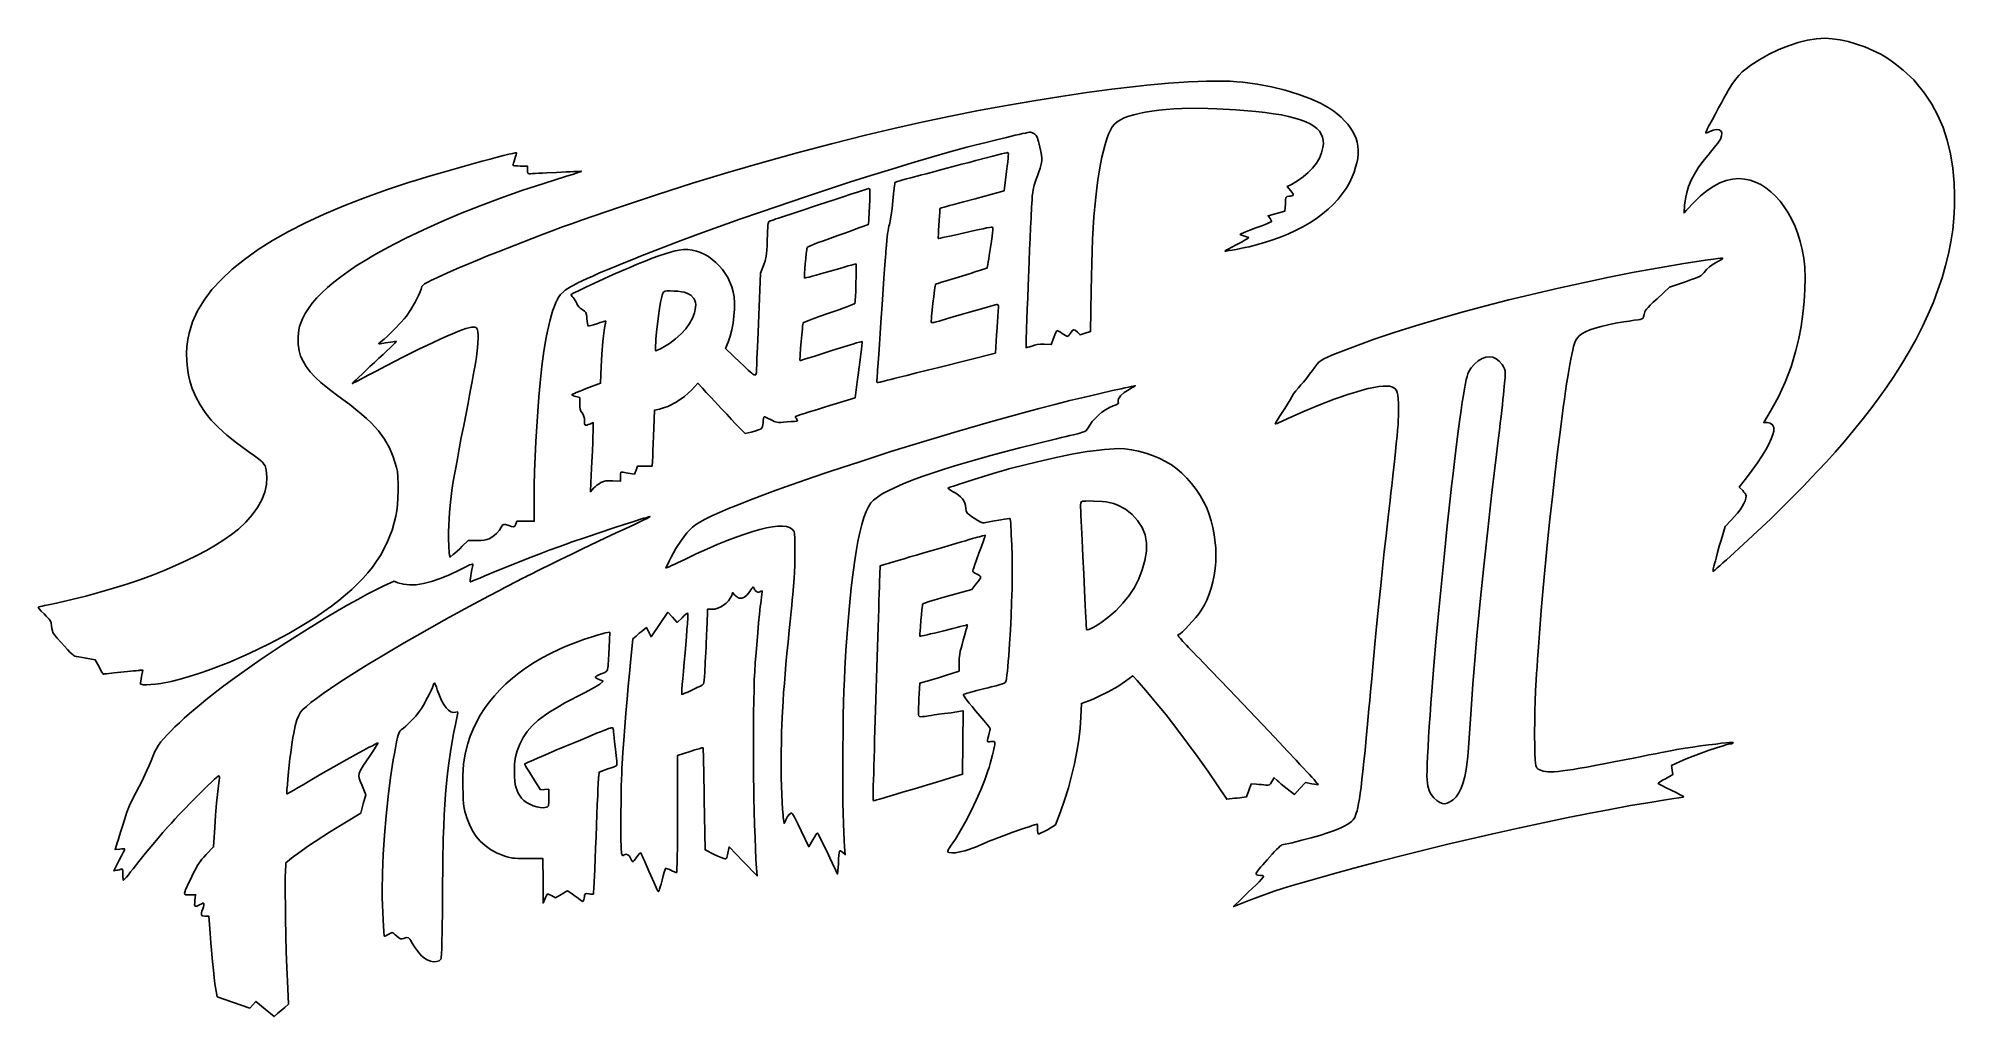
# Model space of a CAD drawing. Header units: millimetres. Extents: x 0 to 198, y 1 to 102.
import ezdxf

# ---------------------------------------------------------------- set-up
doc = ezdxf.new("R2010")
doc.units = ezdxf.units.MM
doc.layers.add('C00_ED1C24', color=7, linetype='Continuous', true_color=0xed1c24)

msp = doc.modelspace()

# ---------------------------------------------------------------- linework, layer by layer
at = {"layer": 'C00_ED1C24'}
for points in [[(173.36, 48.01), (173.42, 48.22), (173.49, 48.48), (173.65, 49.07), (173.83, 49.72), (174.01, 50.34), (174.42, 51.75), (175.07, 52.41), (175.72, 53.13), (175.98, 53.47), (176.2, 53.81), (176.37, 54.12), (176.5, 54.41), (176.57, 54.68), (176.6, 54.92), (176.57, 55.03), (176.5, 55.17), (176.38, 55.32), (176.25, 55.47), (175.89, 55.83), (176.63, 56.79), (177.23, 57.59), (177.77, 58.34), (178.23, 59.04), (178.63, 59.69), (178.96, 60.28), (179.2, 60.8), (179.37, 61.25), (179.46, 61.62), (179.46, 62), (179.34, 62.27), (179.1, 62.44), (178.76, 62.5), (178.42, 62.5), (179.13, 63.68), (179.95, 65.15), (180.65, 66.68), (181.25, 68.27), (181.75, 69.95), (182.04, 71.17), (182.28, 72.43), (182.46, 73.73), (182.6, 75.01), (182.68, 76.26), (182.7, 77.45), (182.66, 78.54), (182.55, 79.5), (182.4, 80.37), (182.19, 81.21), (181.94, 82.01), (181.65, 82.77), (181.31, 83.49), (180.95, 84.17), (180.54, 84.79), (180.11, 85.37), (179.65, 85.89), (179.16, 86.35), (178.65, 86.75), (178.12, 87.08), (177.57, 87.35), (177.01, 87.54), (176.43, 87.66), (175.85, 87.7), (175.2, 87.65), (174.55, 87.51), (173.9, 87.27), (173.25, 86.93), (172.58, 86.48), (171.9, 85.92), (171.19, 85.24), (170.45, 84.45), (170.19, 84.15), (170.24, 84.97), (170.32, 85.62), (170.46, 86.26), (170.66, 86.9), (170.92, 87.53), (171.25, 88.16), (171.65, 88.8), (172.12, 89.46), (172.67, 90.14), (172.93, 90.45), (173.2, 90.78), (173.46, 91.11), (173.68, 91.37), (173.94, 91.77), (174.07, 92.11), (174.1, 92.39), (174.01, 92.61), (173.83, 92.74), (173.55, 92.77), (173.2, 92.71), (172.77, 92.53), (172.65, 92.48), (172.55, 92.44), (172.47, 92.43), (172.43, 92.43), (172.44, 92.49), (172.49, 92.62), (172.57, 92.8), (172.68, 93.01), (172.75, 93.15), (172.86, 93.34), (173.12, 93.82), (173.43, 94.39), (173.75, 95), (174.04, 95.53), (174.29, 96.01), (174.53, 96.43), (174.75, 96.81), (175.14, 97.44), (175.49, 97.95), (175.83, 98.36), (176.2, 98.72), (176.61, 99.06), (177.1, 99.42), (178.02, 100.02), (178.98, 100.56), (179.98, 101.03), (180.98, 101.44), (181.98, 101.76), (182.95, 102), (183.88, 102.15), (184.75, 102.2), (185.5, 102.16), (186.3, 102.04), (187.14, 101.86), (188, 101.61), (188.86, 101.31), (189.7, 100.95), (190.5, 100.56), (191.24, 100.12), (191.6, 99.87), (191.99, 99.58), (192.81, 98.91), (193.58, 98.22), (193.91, 97.9), (194.17, 97.61), (195.03, 96.53), (195.77, 95.4), (196.41, 94.22), (196.94, 92.97), (197.37, 91.66), (197.71, 90.27), (197.95, 88.79), (198.1, 87.23), (198.14, 86.03), (198.13, 84.83), (198.06, 83.62), (197.94, 82.4), (197.75, 81.18), (197.5, 79.94), (197.2, 78.71), (196.84, 77.46), (196.42, 76.21), (195.94, 74.95), (195.41, 73.68), (194.81, 72.41), (194.16, 71.13), (193.45, 69.84), (192.68, 68.55), (191.85, 67.25), (191.13, 66.19), (190.34, 65.08), (189.49, 63.93), (188.59, 62.78), (186.74, 60.52), (185.81, 59.45), (184.91, 58.45), (184.08, 57.57), (183.3, 56.74), (182.56, 55.97), (181.85, 55.23), (180.47, 53.85), (179.11, 52.52), (178.25, 51.71), (177.31, 50.83), (176.34, 49.94), (175.41, 49.08), (174.98, 48.69), (174.57, 48.32), (174.21, 47.99), (173.89, 47.7), (173.62, 47.47), (173.41, 47.28), (173.26, 47.17), (173.19, 47.12), (173.18, 47.18), (173.21, 47.37), (173.27, 47.65)], [(42.63, 48.97), (42.61, 49.08), (42.6, 49.26), (42.59, 49.5), (42.58, 49.78), (42.56, 50.45), (42.56, 51.2), (42.64, 53.19), (42.74, 54.26), (42.81, 54.85), (42.9, 55.49), (43.01, 56.19), (43.14, 56.96), (43.29, 57.81), (43.46, 58.75), (43.65, 59.79), (43.87, 60.94), (44.12, 62.21), (44.39, 63.61), (44.57, 64.5), (44.73, 65.32), (44.87, 66.06), (45, 66.74), (45.11, 67.35), (45.21, 67.9), (45.29, 68.39), (45.37, 68.84), (45.43, 69.24), (45.48, 69.6), (45.55, 70.22), (45.59, 70.74), (45.6, 71.21), (45.6, 71.57), (45.58, 71.86), (45.54, 72.07), (45.48, 72.22), (45.4, 72.31), (45.28, 72.36), (45.12, 72.36), (44.92, 72.34), (44.66, 72.29), (44.34, 72.2), (43.95, 72.07), (43.5, 71.9), (42.97, 71.68), (42.37, 71.42), (41.7, 71.12), (40.95, 70.78), (40.31, 70.47), (39.55, 70.1), (38.71, 69.69), (37.84, 69.25), (36.98, 68.81), (36.16, 68.4), (35.44, 68.02), (35.13, 67.85), (34.85, 67.7), (34.33, 67.42), (33.88, 67.18), (33.49, 66.97), (33.17, 66.8), (32.92, 66.67), (32.74, 66.59), (32.64, 66.54), (32.6, 66.53), (32.65, 66.58), (32.78, 66.72), (32.99, 66.92), (33.27, 67.19), (33.61, 67.51), (34, 67.88), (34.43, 68.28), (34.9, 68.71), (35.36, 69.14), (35.78, 69.54), (36.17, 69.91), (36.51, 70.23), (36.78, 70.49), (36.99, 70.7), (37.12, 70.83), (37.16, 70.88), (37.1, 70.88), (36.98, 70.87), (36.79, 70.85), (36.56, 70.82), (36.03, 70.74), (35.5, 70.64), (35.37, 70.62), (35.34, 70.64), (35.42, 70.72), (35.6, 70.87), (35.89, 71.11), (36.23, 71.41), (36.95, 72.12), (37.65, 72.86), (37.95, 73.2), (38.19, 73.5), (38.66, 74.19), (39.1, 74.94), (39.47, 75.68), (39.61, 76), (39.71, 76.28), (39.8, 76.54), (39.95, 76.72), (40.08, 76.82), (40.26, 76.92), (40.49, 77.04), (40.8, 77.2), (41.34, 77.46), (42, 77.77), (42.76, 78.1), (43.61, 78.47), (44.54, 78.87), (45.54, 79.28), (46.59, 79.71), (47.68, 80.15), (52.17, 81.91), (53.27, 82.32), (54.33, 82.72), (55.35, 83.08), (56.3, 83.42), (60.22, 84.76), (64.03, 86.03), (67.75, 87.22), (71.41, 88.33), (75, 89.38), (78.56, 90.38), (82.1, 91.31), (85.63, 92.2), (88.54, 92.88), (91.46, 93.53), (94.39, 94.15), (97.31, 94.73), (100.2, 95.26), (103.03, 95.75), (105.8, 96.2), (108.48, 96.59), (111.06, 96.94), (113.51, 97.22), (114.69, 97.35), (115.82, 97.45), (116.92, 97.55), (117.98, 97.63), (118.99, 97.69), (119.95, 97.74), (120.86, 97.77), (121.73, 97.78), (122.54, 97.78), (123.29, 97.76), (123.98, 97.72), (124.62, 97.66), (126.1, 97.47), (127.56, 97.19), (128.97, 96.84), (130.3, 96.44), (131.53, 95.99), (132.63, 95.49), (133.12, 95.23), (133.58, 94.96), (133.99, 94.68), (134.35, 94.4), (134.75, 94.05), (135.12, 93.69), (135.44, 93.33), (135.71, 92.97), (135.95, 92.6), (136.15, 92.22), (136.3, 91.84), (136.41, 91.46), (136.49, 91.06), (136.52, 90.65), (136.51, 90.22), (136.47, 89.79), (136.38, 89.33), (136.26, 88.87), (136.1, 88.38), (135.89, 87.87), (135.61, 87.27), (135.27, 86.69), (134.88, 86.12), (134.44, 85.57), (133.95, 85.04), (133.41, 84.54), (132.83, 84.05), (132.2, 83.59), (131.52, 83.15), (130.8, 82.73), (130.04, 82.34), (129.24, 81.97), (128.4, 81.62), (127.51, 81.31), (126.59, 81.02), (125.63, 80.76), (125.26, 80.67), (124.83, 80.57), (123.93, 80.39), (123.52, 80.32), (123.17, 80.26), (122.9, 80.22), (122.75, 80.21), (122.76, 80.22), (122.82, 80.26), (122.93, 80.33), (123.08, 80.41), (123.48, 80.63), (124, 80.9), (124.53, 81.18), (124.75, 81.3), (124.93, 81.4), (125.07, 81.49), (125.16, 81.56), (125.21, 81.61), (125.2, 81.63), (125.11, 81.66), (124.98, 81.7), (124.83, 81.75), (124.67, 81.8), (124.52, 81.85), (124.41, 81.9), (124.34, 81.93), (124.32, 81.95), (124.36, 81.97), (124.46, 82.02), (124.61, 82.08), (124.81, 82.16), (125.33, 82.36), (125.95, 82.6), (126.57, 82.84), (127.09, 83.04), (127.29, 83.12), (127.44, 83.19), (127.54, 83.23), (127.58, 83.25), (127.58, 83.29), (127.55, 83.36), (127.49, 83.46), (127.42, 83.58), (127.21, 83.87), (128.08, 84.11), (128.95, 84.35), (129, 85.1), (129.02, 85.35), (129.03, 85.53), (129.05, 85.67), (129.08, 85.76), (129.18, 85.85), (129.35, 85.88), (129.54, 85.9), (129.68, 85.93), (129.77, 85.96), (129.81, 86.01), (129.81, 86.07), (129.76, 86.17), (129.67, 86.29), (129.55, 86.44), (129.19, 86.89), (129.62, 87.11), (130.26, 87.47), (130.84, 87.88), (131.36, 88.32), (131.82, 88.79), (132.2, 89.29), (132.51, 89.82), (132.74, 90.36), (132.88, 90.91), (132.93, 91.29), (132.92, 91.65), (132.84, 91.99), (132.71, 92.3), (132.52, 92.6), (132.26, 92.87), (131.94, 93.13), (131.55, 93.36), (131.1, 93.58), (130.58, 93.78), (129.99, 93.96), (129.33, 94.13), (128.6, 94.28), (127.79, 94.41), (126.91, 94.54), (125.95, 94.64), (123.9, 94.82), (121.93, 94.93), (120.06, 94.97), (118.3, 94.94), (117.47, 94.9), (116.67, 94.84), (115.92, 94.76), (115.2, 94.67), (114.53, 94.56), (113.91, 94.44), (113.34, 94.3), (112.82, 94.14), (112.36, 93.97), (111.97, 93.79), (111.64, 93.58), (111.36, 93.33), (111.12, 93.04), (110.92, 92.7), (110.73, 92.29), (110.55, 91.8), (110.37, 91.22), (110.2, 90.58), (110.04, 89.91), (109.89, 89.18), (109.75, 88.41), (109.63, 87.58), (109.51, 86.71), (109.41, 85.77), (109.31, 84.78), (109.23, 83.74), (109.16, 82.63), (109.09, 81.46), (109.04, 80.22), (108.99, 78.93), (108.96, 77.56), (108.93, 76.13), (108.87, 71.9), (108.33, 71.73), (107.8, 71.56), (107.52, 71.83), (107.29, 72.03), (107.12, 72.08), (106.97, 71.99), (106.8, 71.75), (106.71, 71.61), (106.62, 71.5), (106.54, 71.43), (106.48, 71.4), (106.41, 71.42), (106.29, 71.49), (106.13, 71.58), (105.95, 71.7), (105.77, 71.82), (105.62, 71.91), (105.49, 71.98), (105.43, 72), (105.37, 71.94), (105.29, 71.79), (105.19, 71.56), (105.08, 71.28), (104.82, 70.55), (104.07, 70.58), (103.69, 70.58), (103.37, 70.55), (103.08, 70.5), (102.8, 70.4), (102.59, 70.32), (102.41, 70.27), (102.28, 70.24), (102.22, 70.25), (102.22, 70.29), (102.22, 70.39), (102.22, 70.56), (102.22, 70.78), (102.23, 71.06), (102.24, 71.39), (102.25, 71.76), (102.26, 72.18), (102.3, 73.13), (102.34, 74.2), (102.38, 75.37), (102.43, 76.6), (102.53, 79.13), (102.58, 80.37), (102.63, 81.55), (102.68, 82.64), (102.73, 83.61), (102.75, 84.05), (102.77, 84.44), (102.79, 84.79), (102.8, 85.08), (102.83, 85.55), (102.86, 85.94), (102.9, 86.26), (102.94, 86.53), (103.06, 87.04), (103.15, 87.32), (103.26, 87.63), (103.38, 87.98), (103.49, 88.29), (103.66, 88.79), (103.77, 89.19), (103.83, 89.53), (103.85, 89.83), (103.82, 90.14), (103.75, 90.5), (103.65, 90.94), (103.57, 91.26), (103.51, 91.53), (103.44, 91.74), (103.38, 91.91), (103.26, 92.15), (103.13, 92.3), (103.01, 92.38), (102.89, 92.44), (102.77, 92.48), (102.67, 92.5), (102.57, 92.49), (102.4, 92.46), (102.16, 92.41), (101.86, 92.35), (101.5, 92.27), (101.1, 92.18), (100.18, 91.96), (99.16, 91.71), (98.1, 91.45), (97.06, 91.19), (96.1, 90.94), (94.34, 90.46), (92.45, 89.92), (90.45, 89.33), (88.36, 88.69), (86.19, 88.02), (83.97, 87.32), (79.43, 85.83), (74.88, 84.28), (72.64, 83.5), (70.45, 82.72), (68.33, 81.95), (66.3, 81.2), (64.36, 80.46), (62.55, 79.75), (61.49, 79.32), (60.51, 78.93), (59.63, 78.57), (58.82, 78.23), (58.09, 77.92), (57.44, 77.64), (56.86, 77.38), (56.34, 77.14), (55.89, 76.92), (55.49, 76.71), (55.15, 76.52), (54.86, 76.34), (54.61, 76.18), (54.41, 76.02), (54.1, 75.72), (53.94, 75.5), (53.79, 75.23), (53.63, 74.9), (53.48, 74.52), (53.33, 74.1), (53.18, 73.62), (53.04, 73.11), (52.9, 72.54), (52.77, 71.94), (52.65, 71.29), (52.41, 69.88), (52.19, 68.31), (52.01, 66.6), (51.87, 65.15), (51.76, 63.64), (51.57, 60.53), (51.44, 57.44), (51.41, 55.97), (51.4, 54.58), (51.4, 52.3), (50.51, 52.3), (49.62, 52.3), (49.5, 52), (49.4, 51.8), (49.27, 51.72), (49.07, 51.74), (48.94, 51.78), (48.77, 51.85), (48.45, 51.96), (48.25, 51.98), (48.11, 51.9), (48, 51.7), (47.8, 51.37), (47.49, 51.02), (47.13, 50.71), (46.76, 50.49), (46.52, 50.4), (46.24, 50.35), (45.9, 50.31), (45.46, 50.3), (44.58, 50.3), (43.96, 49.71), (43.7, 49.46), (43.44, 49.22), (43.2, 49.01), (43.03, 48.86), (42.71, 48.59)], [(10.7, 35.51), (10.72, 35.61), (10.75, 35.79), (10.79, 36.02), (10.84, 36.27), (10.98, 36.9), (10.71, 36.9), (10.62, 36.89), (10.47, 36.88), (10.27, 36.86), (10.01, 36.84), (9.4, 36.78), (8.7, 36.7), (8.02, 36.62), (7.44, 36.56), (7.22, 36.54), (7.05, 36.52), (6.93, 36.51), (6.88, 36.5), (6.83, 36.56), (6.72, 36.72), (6.59, 36.95), (6.44, 37.24), (6.06, 37.98), (5.11, 38.15), (4.72, 38.22), (4.37, 38.28), (4.09, 38.34), (3.93, 38.37), (3.83, 38.43), (3.66, 38.57), (3.44, 38.78), (3.17, 39.06), (2.86, 39.4), (2.51, 39.8), (2.13, 40.23), (1.74, 40.7), (1.68, 40.81), (1.62, 40.99), (1.58, 41.21), (1.54, 41.45), (1.49, 41.8), (1.38, 42.06), (1.29, 42.18), (1.17, 42.33), (0.99, 42.5), (0.76, 42.72), (0.45, 43.02), (0.25, 43.24), (0.17, 43.37), (0.2, 43.43), (0.26, 43.45), (0.39, 43.48), (0.57, 43.52), (0.8, 43.58), (1.38, 43.71), (2.05, 43.85), (5.07, 44.57), (6.52, 44.96), (7.94, 45.38), (9.32, 45.81), (10.66, 46.26), (11.95, 46.73), (13.18, 47.22), (14.36, 47.71), (15.49, 48.23), (16.55, 48.75), (17.55, 49.28), (18.48, 49.82), (19.34, 50.37), (20.13, 50.93), (20.84, 51.49), (21.61, 52.2), (22.28, 52.95), (22.82, 53.72), (23.26, 54.5), (23.56, 55.29), (23.74, 56.08), (23.79, 56.86), (23.71, 57.61), (23.59, 58.03), (23.48, 58.21), (23.33, 58.4), (23.1, 58.6), (22.78, 58.85), (22.36, 59.16), (22.1, 59.35), (21.8, 59.55), (20.65, 60.39), (19.65, 61.19), (18.79, 61.97), (18.04, 62.74), (17.41, 63.52), (16.88, 64.32), (16.43, 65.15), (16.06, 66.03), (15.85, 66.68), (15.69, 67.38), (15.57, 68.11), (15.51, 68.86), (15.49, 69.62), (15.52, 70.36), (15.61, 71.07), (15.74, 71.73), (16.11, 72.9), (16.63, 74.03), (17.3, 75.14), (18.11, 76.23), (19.08, 77.29), (20.2, 78.33), (21.47, 79.36), (22.9, 80.37), (24.38, 81.3), (26.02, 82.23), (27.79, 83.13), (29.7, 84.02), (31.73, 84.89), (33.88, 85.73), (36.14, 86.54), (38.5, 87.32), (39.14, 87.52), (39.88, 87.75), (40.69, 87.99), (41.55, 88.24), (45.18, 89.26), (46.04, 89.5), (46.85, 89.72), (47.59, 89.91), (48.23, 90.08), (48.77, 90.22), (49.18, 90.31), (49.45, 90.37), (49.53, 90.38), (49.56, 90.38), (49.56, 90.31), (49.53, 90.17), (49.47, 89.98), (49.4, 89.75), (49.32, 89.52), (49.26, 89.31), (49.22, 89.16), (49.2, 89.08), (49.26, 89.05), (49.42, 89.02), (49.66, 89.01), (49.95, 89), (50.7, 89), (50.7, 88.6), (50.71, 88.39), (50.74, 88.27), (50.81, 88.22), (50.93, 88.2), (51.02, 88.21), (51.21, 88.22), (51.49, 88.23), (51.83, 88.25), (52.24, 88.27), (52.69, 88.29), (53.7, 88.34), (54.69, 88.39), (55.13, 88.41), (55.51, 88.43), (55.82, 88.44), (56.06, 88.45), (56.22, 88.46), (56.28, 88.45), (56.25, 88.44), (56.16, 88.41), (56.02, 88.36), (55.83, 88.3), (55.34, 88.14), (54.73, 87.95), (52.38, 87.21), (50.11, 86.46), (47.93, 85.69), (45.83, 84.9), (43.8, 84.09), (41.84, 83.26), (39.96, 82.42), (38.15, 81.55), (37, 80.97), (35.91, 80.39), (34.89, 79.82), (33.92, 79.25), (33.02, 78.68), (32.19, 78.12), (31.41, 77.56), (30.7, 77), (30.05, 76.45), (29.46, 75.91), (28.93, 75.37), (28.47, 74.83), (28.07, 74.29), (27.73, 73.76), (27.45, 73.23), (27.24, 72.71), (27.15, 72.41), (27.08, 72.08), (27.01, 71.34), (27.01, 70.58), (27.11, 69.9), (27.27, 69.37), (27.52, 68.83), (27.85, 68.3), (28.27, 67.75), (28.78, 67.2), (29.37, 66.63), (30.07, 66.05), (30.85, 65.45), (31.63, 64.88), (32.34, 64.35), (32.97, 63.85), (33.55, 63.37), (34.07, 62.92), (34.54, 62.48), (34.95, 62.05), (35.32, 61.63), (35.95, 60.79), (36.44, 59.9), (36.84, 58.95), (37.18, 57.87), (37.26, 57.43), (37.32, 56.85), (37.35, 56.18), (37.36, 55.45), (37.29, 54), (37.22, 53.37), (37.12, 52.84), (36.71, 51.39), (36.18, 50.05), (35.51, 48.77), (35.12, 48.16), (34.69, 47.56), (34.22, 46.98), (33.71, 46.4), (33.16, 45.82), (32.56, 45.25), (31.91, 44.68), (31.21, 44.11), (30.47, 43.54), (29.67, 42.97), (28.83, 42.39), (27.94, 41.83), (26.04, 40.71), (24.03, 39.63), (21.94, 38.63), (19.84, 37.72), (17.76, 36.92), (16.75, 36.56), (15.77, 36.25), (14.81, 35.98), (13.9, 35.74), (12.83, 35.54), (12.29, 35.47), (11.79, 35.43), (11.35, 35.4), (11.01, 35.41), (10.78, 35.45), (10.72, 35.47)], [(86.8, 66.76), (86.8, 66.81), (86.81, 66.92), (86.82, 67.09), (86.83, 67.32), (86.85, 67.59), (86.87, 67.91), (86.92, 68.67), (86.99, 69.58), (87.06, 70.59), (87.13, 71.69), (87.21, 72.84), (87.37, 75.18), (87.45, 76.31), (87.53, 77.39), (87.6, 78.36), (87.66, 79.22), (87.69, 79.59), (87.71, 79.92), (87.73, 80.21), (87.75, 80.45), (87.83, 81.32), (87.91, 82.03), (87.95, 82.32), (88, 82.58), (88.05, 82.79), (88.09, 82.97), (88.14, 83.14), (88.19, 83.35), (88.28, 83.92), (88.37, 84.62), (88.46, 85.42), (88.53, 86.13), (88.59, 86.73), (88.62, 86.97), (88.65, 87.15), (88.67, 87.27), (88.69, 87.32), (88.75, 87.35), (88.91, 87.4), (89.16, 87.47), (89.48, 87.56), (89.87, 87.67), (90.3, 87.79), (91.3, 88.05), (91.88, 88.2), (92.54, 88.38), (93.26, 88.57), (94.03, 88.77), (95.58, 89.18), (96.32, 89.38), (97.01, 89.56), (98.24, 89.88), (98.79, 90.03), (99.28, 90.15), (99.69, 90.26), (100, 90.33), (100.22, 90.38), (100.31, 90.4), (100.35, 90.38), (100.38, 90.33), (100.39, 90.22), (100.38, 90.05), (100.36, 89.79), (100.33, 89.45), (100.27, 88.99), (100.2, 88.43), (99.95, 86.45), (96.95, 85.62), (95.76, 85.3), (95.22, 85.15), (94.74, 85.02), (94.32, 84.91), (93.99, 84.82), (93.75, 84.76), (93.62, 84.73), (93.46, 84.69), (93.36, 84.64), (93.31, 84.55), (93.3, 84.41), (93.29, 84.33), (93.29, 84.21), (93.27, 83.85), (93.24, 83.38), (93.2, 82.85), (93.17, 82.34), (93.15, 81.93), (93.14, 81.64), (93.14, 81.56), (93.14, 81.52), (93.2, 81.53), (93.37, 81.56), (93.62, 81.61), (93.95, 81.68), (94.35, 81.77), (94.81, 81.87), (95.85, 82.1), (96.9, 82.33), (97.37, 82.43), (97.79, 82.52), (98.14, 82.6), (98.42, 82.65), (98.61, 82.69), (98.69, 82.7), (98.78, 82.64), (98.79, 82.54), (98.79, 82.37), (98.76, 82.1), (98.71, 81.73), (98.64, 81.23), (98.54, 80.59), (98.41, 79.77), (98.36, 79.41), (98.3, 79.1), (98.26, 78.84), (98.22, 78.64), (98.2, 78.51), (98.19, 78.46), (98.13, 78.44), (97.97, 78.39), (97.72, 78.31), (97.4, 78.21), (97.01, 78.09), (96.57, 77.95), (95.57, 77.64), (94.55, 77.33), (94.11, 77.19), (93.71, 77.07), (93.38, 76.96), (93.13, 76.88), (92.96, 76.82), (92.88, 76.79), (92.86, 76.74), (92.83, 76.6), (92.79, 76.41), (92.75, 76.16), (92.67, 75.53), (92.58, 74.82), (92.51, 74.11), (92.45, 73.48), (92.43, 73.22), (92.42, 73.02), (92.42, 72.89), (92.44, 72.83), (92.52, 72.82), (92.69, 72.85), (92.94, 72.91), (93.22, 72.99), (94.09, 73.25), (95.04, 73.53), (96.98, 74.09), (97.84, 74.33), (98.21, 74.43), (98.54, 74.52), (98.82, 74.6), (99.03, 74.65), (99.17, 74.69), (99.24, 74.7), (99.31, 74.67), (99.35, 74.57), (99.36, 74.37), (99.33, 74.03), (99.32, 73.85), (99.3, 73.62), (99.28, 73.33), (99.26, 73.01), (99.21, 72.28), (99.17, 71.51), (99.05, 69.67), (93.2, 68.2), (92.02, 67.9), (90.91, 67.62), (89.89, 67.37), (88.99, 67.14), (88.59, 67.04), (88.23, 66.95), (87.91, 66.87), (87.64, 66.81), (87.42, 66.75), (87.25, 66.71), (87.13, 66.68), (87.08, 66.66), (86.94, 66.64), (86.86, 66.64), (86.81, 66.68)], [(57.25, 56.3), (57.29, 56.99), (57.33, 57.81), (57.41, 59.58), (57.45, 60.42), (57.47, 61.15), (57.48, 61.45), (57.49, 61.7), (57.5, 61.89), (57.5, 62.02), (57.5, 62.49), (57.15, 62.34), (56.98, 62.28), (56.85, 62.23), (56.75, 62.22), (56.68, 62.24), (56.64, 62.29), (56.61, 62.38), (56.6, 62.51), (56.6, 62.68), (56.59, 62.92), (56.54, 63.13), (56.47, 63.32), (56.35, 63.5), (56.23, 63.69), (56.15, 63.89), (56.11, 64.13), (56.1, 64.45), (56.1, 65.07), (55.7, 65.19), (55.54, 65.24), (55.42, 65.29), (55.33, 65.34), (55.3, 65.38), (55.33, 65.4), (55.42, 65.45), (55.56, 65.51), (55.74, 65.59), (56.2, 65.78), (56.78, 66), (58.25, 66.56), (58.31, 68.3), (58.34, 68.91), (58.39, 69.55), (58.5, 70.86), (58.57, 71.47), (58.63, 72.01), (58.7, 72.45), (58.77, 72.78), (58.78, 72.86), (58.79, 72.93), (58.79, 72.98), (58.78, 73), (58.69, 72.98), (58.5, 72.91), (58.21, 72.82), (57.87, 72.71), (57.53, 72.6), (57.25, 72.52), (57.05, 72.48), (56.96, 72.48), (56.94, 72.56), (56.92, 72.73), (56.88, 72.96), (56.85, 73.23), (56.83, 73.46), (56.81, 73.63), (56.74, 73.86), (56.6, 74.01), (56.36, 74.17), (56.16, 74.31), (56, 74.46), (55.88, 74.61), (55.8, 74.79), (55.73, 74.95), (55.64, 75.12), (55.53, 75.29), (55.42, 75.42), (55.32, 75.53), (55.25, 75.63), (55.21, 75.7), (55.21, 75.73), (55.28, 75.78), (55.44, 75.86), (55.67, 75.97), (55.96, 76.12), (56.32, 76.28), (56.72, 76.47), (57.62, 76.89), (59.56, 77.78), (60.46, 78.18), (60.85, 78.35), (61.2, 78.5), (62.05, 78.86), (62.86, 79.18), (63.6, 79.47), (64.29, 79.72), (64.92, 79.93), (65.48, 80.1), (65.97, 80.23), (66.39, 80.32), (66.84, 80.37), (67.28, 80.37), (67.73, 80.31), (68.16, 80.21), (68.59, 80.06), (69.01, 79.87), (69.42, 79.64), (69.8, 79.36), (70.17, 79.05), (70.52, 78.7), (70.84, 78.32), (71.13, 77.91), (71.39, 77.47), (71.62, 77.01), (71.81, 76.51), (71.96, 76), (72.05, 75.48), (72.09, 74.87), (72.09, 74.2), (72.04, 73.5), (71.94, 72.78), (71.81, 72.07), (71.64, 71.41), (71.43, 70.82), (71.17, 70.15), (72.71, 68.68), (73.02, 68.39), (73.28, 68.13), (73.51, 67.92), (73.7, 67.74), (73.87, 67.6), (74, 67.5), (74.11, 67.43), (74.19, 67.41), (74.25, 67.42), (74.3, 67.47), (74.36, 67.67), (74.38, 68.02), (74.39, 68.51), (74.39, 68.61), (74.4, 68.75), (74.41, 69.14), (74.43, 69.67), (74.46, 70.31), (74.49, 71.05), (74.52, 71.85), (74.6, 73.6), (74.79, 77.95), (75.1, 78.74), (75.27, 79.22), (75.37, 79.68), (75.4, 79.96), (75.43, 80.32), (75.45, 80.78), (75.47, 81.37), (75.49, 81.89), (75.51, 82.31), (75.53, 82.63), (75.55, 82.88), (75.58, 83.06), (75.61, 83.18), (75.69, 83.29), (75.73, 83.31), (75.82, 83.34), (75.96, 83.39), (76.15, 83.45), (76.37, 83.53), (76.64, 83.62), (77.27, 83.83), (78.01, 84.08), (78.84, 84.35), (80.65, 84.95), (82.48, 85.55), (83.33, 85.83), (84.11, 86.09), (84.79, 86.31), (85.33, 86.49), (85.55, 86.56), (85.72, 86.61), (85.85, 86.65), (85.93, 86.67), (86.03, 86.66), (86.06, 86.59), (86.07, 86.45), (86.08, 86.23), (86.07, 85.91), (86.06, 85.47), (86.04, 84.89), (86.01, 84.17), (85.97, 83.57), (85.96, 83.33), (85.94, 83.15), (85.92, 83.03), (85.91, 82.97), (85.83, 82.94), (85.64, 82.86), (85.34, 82.75), (84.95, 82.6), (84.49, 82.43), (83.96, 82.24), (83.37, 82.04), (82.75, 81.82), (81.94, 81.53), (81.27, 81.29), (80.73, 81.09), (80.31, 80.93), (80, 80.79), (79.78, 80.69), (79.65, 80.61), (79.6, 80.54), (79.58, 80.47), (79.56, 80.34), (79.51, 79.95), (79.45, 79.46), (79.4, 78.91), (79.36, 78.38), (79.33, 77.91), (79.32, 77.72), (79.32, 77.58), (79.32, 77.48), (79.33, 77.43), (79.4, 77.44), (79.56, 77.47), (79.81, 77.53), (80.13, 77.62), (80.52, 77.72), (80.97, 77.85), (81.98, 78.14), (82.99, 78.43), (83.43, 78.56), (83.83, 78.68), (84.15, 78.77), (84.4, 78.84), (84.57, 78.88), (84.63, 78.9), (84.65, 78.85), (84.66, 78.73), (84.66, 78.53), (84.66, 78.27), (84.66, 77.62), (84.64, 76.88), (84.61, 76.13), (84.58, 75.47), (84.56, 75.2), (84.55, 74.99), (84.53, 74.84), (84.51, 74.78), (84.45, 74.75), (84.28, 74.69), (84.03, 74.59), (83.7, 74.47), (83.31, 74.32), (82.86, 74.16), (81.85, 73.8), (80.84, 73.44), (80.39, 73.28), (80, 73.14), (79.67, 73.01), (79.42, 72.92), (79.25, 72.85), (79.19, 72.82), (79.17, 72.76), (79.15, 72.63), (79.12, 72.44), (79.1, 72.18), (79.04, 71.57), (78.97, 70.86), (78.92, 70.15), (78.87, 69.54), (78.86, 69.29), (78.85, 69.09), (78.85, 68.96), (78.86, 68.91), (78.93, 68.92), (79.12, 68.98), (79.42, 69.07), (79.81, 69.18), (80.28, 69.33), (80.82, 69.5), (81.42, 69.69), (82.05, 69.9), (82.69, 70.1), (83.29, 70.29), (83.83, 70.46), (84.3, 70.6), (84.7, 70.72), (85, 70.8), (85.19, 70.85), (85.27, 70.87), (85.28, 70.83), (85.28, 70.75), (85.26, 70.47), (85.21, 70.06), (85.15, 69.58), (85.12, 69.3), (85.07, 68.97), (84.97, 68.23), (84.87, 67.44), (84.77, 66.7), (84.55, 65.06), (81.5, 64.12), (80.89, 63.93), (80.31, 63.75), (79.79, 63.59), (79.33, 63.44), (78.95, 63.32), (78.66, 63.23), (78.48, 63.16), (78.4, 63.13), (78.4, 63.1), (78.41, 63.05), (78.44, 62.98), (78.48, 62.9), (78.53, 62.82), (78.56, 62.75), (78.59, 62.7), (78.6, 62.67), (78.58, 62.66), (78.51, 62.65), (78.28, 62.62), (77.93, 62.59), (77.51, 62.56), (77.15, 62.54), (76.87, 62.52), (76.65, 62.52), (76.48, 62.54), (76.18, 62.62), (76.01, 62.7), (75.81, 62.8), (75.57, 62.91), (75.37, 63.01), (75.22, 63.08), (75.16, 63.1), (75.13, 63.05), (75.1, 62.92), (75.07, 62.73), (75.04, 62.49), (75.01, 62.27), (74.98, 62.09), (74.92, 61.96), (74.83, 61.86), (74.69, 61.78), (74.48, 61.7), (74.19, 61.62), (73.81, 61.52), (73.18, 61.37), (72.51, 62.06), (72.37, 62.2), (72.21, 62.38), (71.79, 62.82), (71.3, 63.35), (70.76, 63.92), (69.67, 65.09), (69.18, 65.61), (68.77, 66.05), (68.31, 66.55), (67.68, 65.89), (66.91, 65.19), (66.07, 64.61), (65.21, 64.17), (64.77, 64.01), (64.34, 63.89), (63.82, 63.77), (63.76, 61.91), (63.73, 61.11), (63.7, 60.3), (63.67, 59.57), (63.65, 59.27), (63.64, 59.03), (63.58, 58), (62.83, 58), (62.08, 58), (61.92, 57.59), (61.76, 57.18), (61.31, 57.25), (61.11, 57.27), (60.9, 57.31), (60.72, 57.34), (60.58, 57.36), (60.42, 57.38), (60.34, 57.34), (60.3, 57.2), (60.3, 56.92), (60.3, 56.43), (59.52, 56.48), (59.1, 56.49), (58.8, 56.48), (58.55, 56.41), (58.29, 56.3), (58.1, 56.18), (57.88, 56.03), (57.69, 55.87), (57.52, 55.71), (57.2, 55.35)], [(124.4, 13.22), (124.76, 13.56), (125.17, 13.96), (125.59, 14.37), (125.97, 14.73), (126.29, 15.05), (126.54, 15.32), (126.7, 15.51), (126.74, 15.58), (126.74, 15.61), (126.7, 15.65), (126.63, 15.68), (126.53, 15.7), (126.42, 15.71), (126.19, 15.72), (126.05, 15.75), (125.98, 15.82), (126, 15.94), (126.11, 16.14), (126.33, 16.42), (126.48, 16.6), (126.66, 16.81), (126.87, 17.05), (127.11, 17.32), (127.64, 17.91), (127.88, 18.17), (128.1, 18.39), (128.29, 18.57), (128.44, 18.71), (128.56, 18.81), (128.63, 18.85), (129.69, 19.08), (130.71, 19.33), (131.66, 19.59), (132.55, 19.84), (133.35, 20.1), (134.06, 20.35), (134.66, 20.6), (135.15, 20.83), (135.38, 20.96), (135.56, 21.07), (135.84, 21.26), (136.02, 21.46), (136.17, 21.7), (136.33, 22.12), (136.41, 22.39), (136.49, 22.73), (136.57, 23.13), (136.65, 23.61), (136.73, 24.17), (136.82, 24.83), (136.91, 25.6), (137.01, 26.48), (137.12, 27.48), (137.23, 28.62), (137.36, 29.9), (137.49, 31.34), (137.56, 32.11), (137.64, 32.93), (137.72, 33.79), (137.8, 34.7), (137.92, 36), (138.03, 37.24), (138.14, 38.44), (138.25, 39.59), (138.36, 40.7), (138.46, 41.76), (138.66, 43.78), (138.85, 45.67), (139.03, 47.46), (139.22, 49.16), (139.4, 50.8), (139.52, 51.79), (139.62, 52.73), (139.72, 53.61), (139.82, 54.45), (139.91, 55.23), (139.99, 55.96), (140.07, 56.65), (140.14, 57.29), (140.21, 57.89), (140.27, 58.46), (140.37, 59.46), (140.46, 60.34), (140.54, 61.08), (140.59, 61.72), (140.64, 62.27), (140.67, 62.74), (140.68, 63.15), (140.69, 63.85), (140.68, 64.48), (140.65, 64.94), (140.61, 65.31), (140.55, 65.6), (140.47, 65.82), (140.35, 65.99), (140.2, 66.1), (140.01, 66.18), (139.76, 66.24), (139.46, 66.27), (139.09, 66.26), (138.64, 66.21), (138.13, 66.12), (137.56, 66), (136.94, 65.84), (136.27, 65.65), (135.57, 65.44), (134.05, 64.92), (132.45, 64.31), (130.81, 63.62), (129.18, 62.87), (128.68, 62.64), (128.29, 62.47), (128.14, 62.41), (128.03, 62.38), (127.96, 62.37), (127.95, 62.38), (127.97, 62.43), (128.02, 62.52), (128.18, 62.77), (128.4, 63.12), (128.66, 63.52), (128.94, 63.95), (129.22, 64.41), (129.48, 64.83), (129.67, 65.16), (129.85, 65.46), (130.08, 65.78), (130.34, 66.1), (130.59, 66.38), (130.86, 66.67), (131.18, 67.06), (131.51, 67.48), (131.8, 67.89), (132.05, 68.23), (132.26, 68.51), (132.47, 68.73), (132.7, 68.92), (132.98, 69.09), (133.34, 69.26), (133.81, 69.46), (134.42, 69.71), (136.23, 70.4), (138.18, 71.1), (140.25, 71.8), (142.45, 72.49), (144.74, 73.18), (147.12, 73.86), (149.58, 74.52), (152.09, 75.17), (157.23, 76.4), (162.45, 77.51), (165.04, 78.02), (167.62, 78.49), (170.15, 78.92), (172.63, 79.3), (172.95, 79.34), (173.22, 79.38), (173.66, 79.44), (173.96, 79.47), (174.13, 79.48), (174.18, 79.45), (174.13, 79.39), (173.98, 79.3), (173.75, 79.17), (173.21, 78.86), (172.8, 78.58), (172.49, 78.3), (172.25, 77.99), (172.06, 77.78), (171.94, 77.68), (171.78, 77.59), (171.55, 77.49), (171.25, 77.37), (170.85, 77.23), (170.35, 77.05), (168.7, 76.48), (167.41, 75.29), (167.01, 74.92), (166.7, 74.63), (166.47, 74.39), (166.31, 74.21), (166.2, 74.06), (166.13, 73.93), (166.06, 73.65), (166.01, 73.41), (165.95, 73.27), (165.84, 73.2), (165.67, 73.16), (165.58, 73.14), (165.44, 73.12), (165.04, 73.06), (164.53, 72.98), (163.96, 72.9), (163.12, 72.75), (162.34, 72.6), (161.64, 72.43), (161.01, 72.26), (160.47, 72.07), (160.01, 71.87), (159.64, 71.67), (159.36, 71.46), (159.2, 71.29), (159.07, 71.1), (158.95, 70.88), (158.86, 70.65), (158.78, 70.35), (158.69, 69.98), (158.59, 69.54), (158.5, 69.05), (158.39, 68.49), (158.29, 67.88), (158.18, 67.21), (158.06, 66.49), (157.95, 65.73), (157.83, 64.91), (157.71, 64.05), (157.59, 63.16), (157.34, 61.25), (157.08, 59.21), (156.83, 57.06), (156.58, 54.82), (156.33, 52.52), (156.09, 50.17), (155.65, 45.42), (155.44, 43.07), (155.26, 40.75), (155.18, 39.76), (155.11, 38.86), (155.05, 38.03), (155, 37.27), (154.95, 36.58), (154.91, 35.93), (154.85, 34.77), (154.8, 33.71), (154.77, 32.69), (154.76, 31.64), (154.75, 30.5), (154.75, 29.9), (154.76, 29.36), (154.76, 28.89), (154.76, 28.48), (154.77, 28.13), (154.79, 27.82), (154.81, 27.57), (154.83, 27.36), (154.89, 27.04), (154.99, 26.83), (155.12, 26.69), (155.28, 26.6), (155.65, 26.48), (156.13, 26.42), (156.43, 26.41), (156.78, 26.42), (157.18, 26.45), (157.64, 26.5), (158.16, 26.57), (158.74, 26.66), (159.41, 26.77), (160.15, 26.9), (160.98, 27.05), (161.91, 27.23), (162.93, 27.43), (164.05, 27.65), (164.97, 27.83), (165.81, 28), (166.56, 28.15), (167.25, 28.28), (167.87, 28.4), (168.44, 28.51), (168.96, 28.61), (169.44, 28.7), (170.3, 28.84), (171.1, 28.97), (171.87, 29.08), (172.7, 29.19), (173.11, 29.24), (173.47, 29.28), (174.07, 29.36), (174.53, 29.41), (174.85, 29.44), (175.07, 29.45), (175.2, 29.45), (175.25, 29.43), (175.25, 29.4), (175.21, 29.36), (175.16, 29.33), (175.11, 29.31), (175.05, 29.3), (174.93, 29.29), (174.74, 29.25), (174.51, 29.19), (174.23, 29.11), (173.55, 28.9), (172.77, 28.63), (171.13, 28.04), (170.39, 27.74), (169.77, 27.47), (168.89, 27.06), (168.95, 26.59), (169.02, 26.12), (168.26, 25.7), (167.96, 25.54), (167.72, 25.39), (167.56, 25.28), (167.5, 25.22), (167.53, 25.19), (167.61, 25.14), (167.74, 25.07), (167.9, 24.98), (168.33, 24.76), (168.85, 24.51), (169.37, 24.26), (169.79, 24.04), (169.95, 23.96), (170.07, 23.89), (170.14, 23.85), (170.16, 23.83), (170.12, 23.82), (170.02, 23.79), (169.86, 23.76), (169.65, 23.73), (169.13, 23.64), (168.49, 23.54), (166.64, 23.25), (164.65, 22.92), (162.54, 22.53), (160.33, 22.11), (158.03, 21.65), (155.65, 21.15), (153.22, 20.63), (150.75, 20.08), (145.77, 18.92), (140.84, 17.71), (138.43, 17.09), (136.08, 16.47), (133.82, 15.85), (131.65, 15.23), (130.57, 14.92), (129.59, 14.62), (128.7, 14.34), (127.84, 14.06), (126.14, 13.45), (125.21, 13.1), (124.2, 12.71), (123.65, 12.49)], [(64.69, 70.26), (65.38, 70.68), (66.01, 71.15), (66.57, 71.65), (67.05, 72.17), (67.45, 72.72), (67.76, 73.28), (67.97, 73.83), (68.07, 74.38), (68.09, 74.69), (68.07, 74.91), (68, 75.1), (67.88, 75.3), (67.57, 75.65), (67.38, 75.78), (67.16, 75.88), (66.9, 75.96), (66.6, 76.02), (66.25, 76.06), (65.83, 76.08), (65.44, 76.1), (65.15, 76.1), (64.94, 76.07), (64.79, 75.99), (64.69, 75.86), (64.61, 75.65), (64.54, 75.35), (64.46, 74.95), (64.35, 74.29), (64.23, 73.52), (64.04, 71.85), (63.97, 71.1), (63.95, 70.76), (63.93, 70.47), (63.93, 70.24), (63.93, 70.05), (63.94, 69.94), (63.96, 69.9), (64.04, 69.93), (64.21, 70.01), (64.43, 70.12)], [(146, 23.3), (146.33, 23.52), (146.63, 23.84), (146.91, 24.24), (147.15, 24.72), (147.36, 25.29), (147.54, 25.94), (147.69, 26.66), (147.79, 27.45), (147.82, 27.7), (147.84, 28.03), (147.88, 28.43), (147.91, 28.88), (147.98, 29.87), (148.05, 30.9), (148.15, 32.37), (148.26, 33.9), (148.37, 35.47), (148.5, 37.09), (148.64, 38.76), (148.79, 40.47), (149.13, 43.99), (149.49, 47.65), (149.9, 51.42), (150.34, 55.28), (150.81, 59.2), (150.92, 60.08), (151.02, 60.91), (151.11, 61.69), (151.2, 62.43), (151.28, 63.12), (151.35, 63.75), (151.42, 64.34), (151.48, 64.88), (151.53, 65.37), (151.57, 65.82), (151.61, 66.21), (151.64, 66.56), (151.67, 66.86), (151.69, 67.11), (151.7, 67.31), (151.7, 67.46), (151.69, 67.79), (151.65, 68.04), (151.55, 68.25), (151.4, 68.49), (151.1, 68.84), (150.78, 69.08), (150.43, 69.24), (150.07, 69.29), (149.7, 69.24), (149.32, 69.1), (148.93, 68.86), (148.53, 68.52), (148.18, 68.14), (147.95, 67.76), (147.86, 67.53), (147.77, 67.26), (147.69, 66.94), (147.61, 66.54), (147.51, 65.99), (147.4, 65.34), (147.28, 64.59), (147.15, 63.76), (147.03, 62.85), (146.89, 61.85), (146.75, 60.79), (146.61, 59.66), (146.47, 58.47), (146.32, 57.22), (146.17, 55.93), (146.02, 54.6), (145.72, 51.83), (145.43, 48.96), (144.86, 43.1), (144.59, 40.21), (144.35, 37.41), (144.14, 34.74), (144.04, 33.47), (143.95, 32.25), (143.87, 31.08), (143.8, 29.98), (143.74, 28.95), (143.69, 27.98), (143.66, 27.19), (143.64, 26.54), (143.63, 26.01), (143.64, 25.58), (143.67, 25.23), (143.72, 24.93), (143.89, 24.38), (144.07, 24.07), (144.34, 23.73), (144.66, 23.43), (144.95, 23.24), (145.22, 23.14), (145.46, 23.11), (145.7, 23.17)], [(82.38, 16.6), (82.29, 16.78), (82.19, 17), (81.93, 17.53), (81.65, 18.13), (81.37, 18.73), (81.11, 19.26), (80.89, 19.7), (80.8, 19.86), (80.73, 19.99), (80.68, 20.07), (80.66, 20.1), (80.61, 20.04), (80.5, 19.89), (80.35, 19.66), (80.18, 19.38), (79.76, 18.67), (78.97, 20.3), (78.66, 20.95), (78.39, 21.5), (78.28, 21.72), (78.19, 21.89), (78.12, 22.01), (78.08, 22.07), (78.02, 22.12), (77.94, 22.13), (77.77, 22.03), (77.58, 21.8), (77.39, 21.46), (77.22, 21.07), (77.16, 21.51), (77.13, 21.7), (77.11, 21.94), (77.06, 22.54), (77.02, 23.26), (76.98, 24.07), (76.92, 25.8), (76.91, 26.65), (76.9, 27.45), (76.95, 30.46), (77.02, 32.03), (77.11, 33.71), (77.17, 34.6), (77.24, 35.53), (77.32, 36.51), (77.41, 37.54), (77.51, 38.63), (77.62, 39.79), (77.74, 41.01), (77.87, 42.3), (77.94, 42.98), (78, 43.6), (78.06, 44.17), (78.11, 44.69), (78.19, 45.6), (78.25, 46.39), (78.29, 47.08), (78.32, 47.71), (78.34, 48.95), (78.34, 49.5), (78.34, 49.95), (78.33, 50.33), (78.32, 50.64), (78.3, 50.88), (78.28, 51.07), (78.25, 51.2), (78.22, 51.28), (78.04, 51.49), (77.79, 51.65), (77.46, 51.75), (77.06, 51.79), (76.58, 51.79), (76.03, 51.73), (75.41, 51.62), (74.72, 51.46), (73.97, 51.24), (73.15, 50.98), (72.27, 50.67), (71.32, 50.3), (70.31, 49.89), (69.25, 49.43), (68.13, 48.92), (66.95, 48.36), (66.19, 48), (65.86, 47.84), (65.57, 47.71), (65.33, 47.6), (65.15, 47.52), (65.04, 47.47), (65, 47.46), (65.01, 47.49), (65.04, 47.56), (65.16, 47.81), (65.33, 48.16), (65.54, 48.58), (66.04, 49.48), (66.6, 50.34), (67.18, 51.09), (67.47, 51.42), (67.74, 51.69), (68.06, 51.93), (68.5, 52.2), (69.07, 52.51), (69.76, 52.85), (70.55, 53.21), (71.46, 53.6), (72.46, 54.01), (73.56, 54.44), (74.74, 54.9), (76.01, 55.37), (77.35, 55.85), (78.75, 56.35), (80.22, 56.86), (81.74, 57.37), (83.31, 57.9), (84.92, 58.42), (88.24, 59.49), (91.65, 60.54), (95.1, 61.57), (98.54, 62.56), (101.91, 63.5), (103.56, 63.94), (105.18, 64.36), (106.75, 64.76), (108.27, 65.13), (109.74, 65.48), (111.15, 65.8), (112.04, 65.99), (112.43, 66.08), (112.78, 66.15), (113.07, 66.21), (113.29, 66.26), (113.43, 66.29), (113.49, 66.3), (113.46, 66.27), (113.33, 66.19), (113.12, 66.07), (112.85, 65.92), (112.34, 65.6), (111.98, 65.27), (111.85, 65.1), (111.77, 64.94), (111.73, 64.78), (111.74, 64.64), (111.75, 64.52), (111.68, 64.43), (111.51, 64.33), (111.2, 64.21), (110.82, 64.04), (110.43, 63.82), (110.05, 63.56), (109.69, 63.27), (109.05, 62.59), (108.79, 62.22), (108.57, 61.85), (108.43, 61.67), (108.28, 61.58), (108.04, 61.49), (107.65, 61.38), (107.4, 61.31), (107.1, 61.24), (106.75, 61.15), (106.34, 61.05), (105.87, 60.94), (105.34, 60.81), (103.4, 60.34), (101.57, 59.88), (99.83, 59.43), (98.19, 58.98), (96.65, 58.55), (95.21, 58.13), (93.87, 57.71), (92.63, 57.31), (91.49, 56.92), (90.45, 56.53), (89.52, 56.16), (88.7, 55.8), (87.97, 55.45), (87.36, 55.12), (86.85, 54.79), (86.44, 54.48), (86.19, 54.2), (85.94, 53.8), (85.7, 53.3), (85.47, 52.69), (85.26, 51.97), (85.05, 51.15), (84.85, 50.21), (84.66, 49.17), (84.48, 48.03), (84.31, 46.77), (84.15, 45.42), (84, 43.95), (83.86, 42.38), (83.73, 40.71), (83.61, 38.93), (83.5, 37.05), (83.45, 35.96), (83.4, 34.79), (83.36, 33.55), (83.33, 32.27), (83.27, 26.97), (83.27, 25.68), (83.27, 24.43), (83.29, 23.23), (83.31, 22.11), (83.34, 21.08), (83.37, 20.15), (83.41, 19.34), (83.46, 18.65), (83.53, 17.86), (83.24, 18.09), (83.13, 18.18), (83.05, 18.24), (82.99, 18.24), (82.95, 18.18), (82.91, 18.03), (82.88, 17.78), (82.85, 17.41), (82.82, 16.9), (82.74, 15.85)], [(94.28, 18.06), (94.14, 18.12), (94.12, 18.22), (94.21, 18.4), (94.3, 18.54), (94.42, 18.71), (94.66, 19.06), (94.92, 19.45), (95.45, 20.33), (96, 21.32), (96.54, 22.38), (97.06, 23.47), (97.54, 24.54), (97.95, 25.57), (98.28, 26.5), (98.4, 26.86), (98.52, 27.28), (98.75, 28.16), (98.85, 28.57), (98.93, 28.93), (98.98, 29.2), (99, 29.37), (98.99, 29.48), (98.93, 29.54), (98.81, 29.55), (98.59, 29.53), (98.45, 29.51), (98.34, 29.5), (98.27, 29.51), (98.24, 29.57), (98.24, 29.67), (98.27, 29.84), (98.33, 30.08), (98.41, 30.4), (98.44, 30.54), (98.47, 30.68), (98.49, 30.79), (98.5, 30.86), (98.48, 30.91), (98.42, 31), (98.32, 31.13), (98.19, 31.3), (97.86, 31.71), (97.45, 32.18), (97, 32.7), (96.63, 33.15), (96.33, 33.51), (96.09, 33.81), (95.92, 34.05), (95.81, 34.22), (95.75, 34.33), (95.75, 34.4), (95.8, 34.42), (95.94, 34.47), (96.14, 34.53), (96.41, 34.61), (96.74, 34.7), (97.11, 34.8), (97.95, 35.01), (98.31, 35.1), (98.62, 35.18), (99.14, 35.31), (99.52, 35.42), (99.79, 35.5), (99.96, 35.58), (100.07, 35.64), (100.14, 35.8), (100.19, 36.06), (100.23, 36.39), (100.28, 36.8), (100.33, 37.28), (100.37, 37.81), (100.42, 38.39), (100.51, 39.67), (100.6, 41.05), (100.67, 42.5), (100.72, 43.93), (100.76, 45.3), (100.78, 46.36), (100.77, 47.52), (100.76, 48.71), (100.73, 49.87), (100.69, 50.91), (100.67, 51.36), (100.65, 51.75), (100.63, 52.08), (100.6, 52.34), (100.58, 52.51), (100.55, 52.58), (100.47, 52.58), (100.27, 52.56), (99.98, 52.52), (99.61, 52.46), (98.76, 52.31), (97.9, 52.14), (97.74, 52.15), (97.53, 52.22), (97.24, 52.38), (96.85, 52.62), (96.59, 52.8), (96.39, 52.94), (96.24, 53.05), (96.14, 53.15), (96.04, 53.36), (96, 53.65), (95.95, 53.93), (95.88, 54.18), (95.78, 54.41), (95.63, 54.61), (95.45, 54.81), (95.22, 55), (94.95, 55.19), (94.61, 55.38), (94.41, 55.5), (94.26, 55.6), (94.17, 55.68), (94.16, 55.73), (94.26, 55.77), (94.45, 55.84), (94.71, 55.93), (95.04, 56.04), (95.42, 56.17), (95.85, 56.31), (96.81, 56.61), (98.83, 57.24), (99.73, 57.5), (100.11, 57.61), (100.44, 57.7), (102.26, 58.17), (103.99, 58.59), (105.62, 58.95), (107.13, 59.25), (108.51, 59.49), (109.15, 59.58), (109.75, 59.66), (110.31, 59.72), (110.83, 59.76), (111.31, 59.79), (111.75, 59.8), (112.42, 59.77), (113.12, 59.68), (113.84, 59.53), (114.57, 59.34), (115.28, 59.09), (115.97, 58.81), (116.63, 58.48), (117.24, 58.12), (117.78, 57.72), (118.32, 57.27), (118.83, 56.75), (119.32, 56.19), (119.78, 55.59), (120.2, 54.97), (120.56, 54.33), (120.87, 53.67), (121.13, 53.01), (121.34, 52.33), (121.52, 51.64), (121.66, 50.94), (121.81, 49.52), (121.81, 48.1), (121.76, 47.4), (121.66, 46.71), (121.52, 46.04), (121.35, 45.39), (121.14, 44.76), (120.89, 44.15), (120.61, 43.58), (120.28, 43.04), (120.06, 42.73), (119.76, 42.36), (119.04, 41.56), (118.68, 41.19), (118.36, 40.88), (118.12, 40.68), (118.04, 40.62), (117.98, 40.6), (117.92, 40.58), (117.92, 40.51), (118, 40.37), (118.16, 40.17), (118.41, 39.88), (118.77, 39.5), (118.99, 39.27), (119.24, 39.01), (119.51, 38.73), (119.83, 38.41), (120.16, 38.07), (120.52, 37.7), (121.33, 36.86), (122.23, 35.93), (123.2, 34.92), (127.34, 30.56), (128.33, 29.5), (129.26, 28.51), (130.11, 27.6), (130.5, 27.18), (130.86, 26.8), (131.19, 26.44), (131.48, 26.12), (131.74, 25.84), (131.96, 25.6), (132.13, 25.4), (132.26, 25.25), (132.35, 25.15), (132.38, 25.1), (132.34, 25.08), (132.2, 25.09), (132, 25.12), (131.74, 25.17), (131.07, 25.32), (130.5, 24.69), (129.93, 24.05), (129.19, 24.64), (128.88, 24.89), (128.58, 25.14), (128.32, 25.36), (128.14, 25.52), (127.84, 25.8), (127.61, 25.4), (127.47, 25.17), (127.36, 25.05), (127.21, 25.02), (126.97, 25.04), (126.76, 25.07), (126.52, 25.09), (126.26, 25.11), (126.02, 25.12), (125.48, 25.15), (125.23, 24.48), (124.98, 23.82), (124.52, 23.76), (124.29, 23.73), (124.02, 23.7), (123.75, 23.67), (123.5, 23.64), (122.94, 23.58), (121.96, 25.06), (121.02, 26.44), (119.99, 27.89), (117.78, 30.85), (116.67, 32.28), (115.6, 33.61), (115.08, 34.23), (114.59, 34.82), (114.12, 35.35), (113.69, 35.84), (113.24, 36.33), (112.5, 35.77), (112.14, 35.52), (111.7, 35.24), (110.69, 34.67), (109.63, 34.14), (109.14, 33.92), (108.69, 33.75), (107.93, 33.48), (107.87, 32.07), (107.79, 30.92), (107.65, 29.73), (107.46, 28.5), (107.21, 27.25), (106.92, 25.99), (106.58, 24.74), (106.2, 23.49), (105.77, 22.28), (105.27, 20.92), (104.41, 20.42), (104.07, 20.23), (103.78, 20.09), (103.57, 19.99), (103.48, 19.97), (103.45, 20.03), (103.42, 20.14), (103.41, 20.31), (103.4, 20.51), (103.4, 20.7), (103.39, 20.85), (103.38, 20.96), (103.37, 21), (103.27, 20.98), (103.09, 20.93), (102.84, 20.85), (102.52, 20.74), (102.15, 20.62), (101.74, 20.48), (100.85, 20.16), (99.94, 19.83), (99.12, 19.52), (98.77, 19.38), (98.47, 19.27), (98.24, 19.17), (98.09, 19.1), (97, 18.61), (95.89, 18.25), (95.38, 18.13), (94.93, 18.05), (94.55, 18.03)], [(110.67, 42.35), (111.49, 43.06), (112.22, 43.83), (112.86, 44.63), (113.41, 45.47), (113.86, 46.35), (114.22, 47.27), (114.48, 48.23), (114.65, 49.22), (114.67, 49.64), (114.66, 50.06), (114.6, 50.48), (114.5, 50.88), (114.19, 51.66), (113.74, 52.37), (113.16, 53), (112.47, 53.54), (111.68, 53.96), (111.25, 54.12), (110.79, 54.25), (110.49, 54.3), (110.09, 54.34), (109.19, 54.39), (108.75, 54.4), (108.37, 54.39), (108.08, 54.36), (107.92, 54.32), (107.89, 54.27), (107.87, 54.17), (107.85, 53.99), (107.85, 53.74), (107.86, 53.39), (107.88, 52.93), (107.9, 52.35), (107.94, 51.64), (107.98, 51.04), (108.01, 50.33), (108.05, 49.53), (108.09, 48.67), (108.18, 46.87), (108.22, 45.99), (108.25, 45.15), (108.29, 44.36), (108.32, 43.63), (108.35, 42.95), (108.38, 42.36), (108.41, 41.86), (108.43, 41.48), (108.45, 41.22), (108.46, 41.12), (108.53, 41.08), (108.69, 41.12), (108.93, 41.22), (109.23, 41.37), (109.57, 41.57), (109.93, 41.81)], [(23.59, 1.9), (22.65, 2.69), (22.34, 2.34), (22.03, 2), (20.34, 2.58), (18.65, 3.17), (18.48, 4.11), (18.45, 4.29), (18.42, 4.54), (18.38, 4.82), (18.34, 5.16), (18.26, 5.93), (18.17, 6.81), (17.99, 8.75), (17.91, 9.71), (17.84, 10.62), (17.78, 11.5), (17.39, 11.5), (17.14, 11.52), (17.06, 11.55), (17.02, 11.61), (17.02, 11.7), (17.04, 11.83), (17.08, 12.01), (17.15, 12.24), (17.22, 12.46), (17.26, 12.63), (17.28, 12.74), (17.27, 12.81), (17.23, 12.83), (17.16, 12.82), (17.05, 12.78), (16.9, 12.7), (16.7, 12.6), (16.55, 12.54), (16.44, 12.51), (16.37, 12.53), (16.33, 12.59), (16.32, 12.71), (16.33, 12.87), (16.35, 13.1), (16.42, 13.7), (15.8, 13.7), (15.56, 13.7), (15.39, 13.71), (15.29, 13.76), (15.27, 13.88), (15.33, 14.09), (15.39, 14.24), (15.47, 14.43), (15.58, 14.65), (15.7, 14.91), (15.85, 15.22), (16.03, 15.58), (16.24, 16.03), (16.43, 16.39), (16.59, 16.69), (16.74, 16.94), (17.07, 17.38), (17.27, 17.6), (17.51, 17.85), (18.28, 18.65), (18.4, 20.64), (18.48, 21.93), (18.59, 23.17), (18.71, 24.37), (18.86, 25.53), (18.88, 25.74), (18.88, 25.88), (18.86, 25.97), (18.81, 26), (18.74, 25.95), (18.58, 25.82), (18.35, 25.62), (18.06, 25.35), (17.72, 25.02), (17.34, 24.64), (16.49, 23.79), (14.7, 21.96), (14.29, 21.52), (13.92, 21.12), (13.59, 20.76), (13.31, 20.45), (13.04, 20.13), (12.72, 19.76), (12.01, 18.9), (11.26, 17.99), (10.57, 17.13), (9.98, 16.39), (9.71, 16.06), (9.48, 15.78), (9.28, 15.54), (9.12, 15.36), (9.02, 15.25), (8.97, 15.21), (8.95, 15.25), (8.92, 15.38), (8.91, 15.57), (8.9, 15.81), (8.9, 15.99), (8.89, 16.13), (8.87, 16.31), (8.82, 16.37), (8.72, 16.35), (8.63, 16.32), (8.52, 16.29), (8.39, 16.26), (8.27, 16.23), (7.98, 16.17), (8.54, 17.28), (8.76, 17.72), (8.94, 18.08), (9.06, 18.33), (9.09, 18.4), (9.1, 18.43), (9.06, 18.44), (8.95, 18.45), (8.8, 18.44), (8.6, 18.42), (8.11, 18.38), (8.35, 19.16), (8.41, 19.35), (8.49, 19.59), (8.66, 20.16), (8.86, 20.81), (9.06, 21.45), (9.32, 22.24), (9.58, 22.92), (9.89, 23.59), (10.27, 24.32), (10.85, 25.42), (11.39, 26.53), (11.63, 27.06), (11.84, 27.55), (12.01, 27.98), (12.14, 28.34), (12.25, 28.59), (12.4, 28.86), (12.6, 29.16), (12.84, 29.49), (13.14, 29.84), (13.47, 30.22), (13.85, 30.62), (14.28, 31.04), (14.74, 31.48), (15.25, 31.94), (15.79, 32.42), (16.37, 32.92), (17.65, 33.97), (19.07, 35.08), (19.99, 35.77), (20.97, 36.48), (22.02, 37.22), (23.1, 37.97), (25.37, 39.48), (27.69, 40.97), (29.98, 42.38), (31.09, 43.04), (32.16, 43.66), (33.19, 44.23), (34.15, 44.75), (35.05, 45.22), (35.87, 45.62), (36.92, 46.11), (37.32, 45.95), (37.88, 45.79), (38.51, 45.72), (39.2, 45.74), (39.96, 45.86), (40.79, 46.07), (41.68, 46.37), (42.64, 46.76), (43.66, 47.24), (44.12, 47.48), (44.48, 47.66), (44.73, 47.78), (44.91, 47.84), (45.01, 47.87), (45.06, 47.85), (45.05, 47.71), (44.97, 47.3), (44.9, 46.95), (44.85, 46.65), (44.81, 46.42), (44.79, 46.24), (44.79, 46.11), (44.8, 46.05), (44.84, 46.03), (44.89, 46.06), (44.99, 46.1), (45.13, 46.16), (45.31, 46.23), (45.77, 46.42), (46.3, 46.65), (47.38, 47.1), (48.51, 47.56), (50.8, 48.47), (51.91, 48.9), (52.96, 49.3), (53.94, 49.67), (54.81, 49.98), (55.23, 50.13), (55.73, 50.3), (56.28, 50.49), (56.89, 50.7), (59.53, 51.58), (60.81, 52), (61.39, 52.18), (61.91, 52.35), (62.37, 52.5), (62.74, 52.61), (63.03, 52.7), (63.2, 52.75), (63.33, 52.78), (63.37, 52.78), (63.32, 52.74), (63.17, 52.65), (63.07, 52.6), (62.9, 52.51), (62.67, 52.4), (62.38, 52.26), (61.68, 51.93), (60.87, 51.56), (59.87, 51.09), (58.76, 50.57), (56.38, 49.44), (55.22, 48.88), (54.12, 48.35), (53.15, 47.87), (52.73, 47.66), (52.35, 47.47), (51.75, 47.17), (51.17, 46.88), (50.65, 46.62), (50.45, 46.52), (50.28, 46.44), (50.03, 46.31), (49.7, 46.14), (49.31, 45.94), (48.86, 45.71), (48.37, 45.45), (47.83, 45.16), (46.67, 44.55), (44.25, 43.24), (43.11, 42.62), (42.58, 42.34), (42.1, 42.07), (39.31, 40.5), (37.98, 39.74), (36.69, 38.98), (35.47, 38.25), (34.3, 37.55), (33.2, 36.87), (32.17, 36.22), (31.23, 35.6), (30.36, 35.02), (29.59, 34.49), (28.91, 34), (28.33, 33.56), (27.86, 33.17), (27.5, 32.84), (27.26, 32.57), (27.07, 32.24), (26.89, 31.77), (26.72, 31.16), (26.56, 30.4), (26.48, 29.96), (26.4, 29.48), (26.32, 28.95), (26.25, 28.38), (26.17, 27.77), (26.1, 27.11), (26.03, 26.41), (25.95, 25.65), (25.9, 25.07), (25.86, 24.58), (25.85, 24.4), (25.84, 24.25), (25.84, 24.16), (25.85, 24.12), (25.88, 24.13), (25.95, 24.16), (26.2, 24.3), (26.57, 24.51), (27.01, 24.78), (27.52, 25.08), (28.08, 25.41), (29.34, 26.15), (32.04, 27.68), (32.67, 28.03), (33.27, 28.36), (33.81, 28.65), (34.28, 28.91), (34.68, 29.11), (34.98, 29.27), (35.18, 29.36), (35.25, 29.38), (35.24, 29.34), (35.2, 29.26), (35.12, 29.13), (35.02, 28.96), (34.74, 28.52), (34.39, 28), (34.15, 27.64), (33.95, 27.34), (33.78, 27.08), (33.63, 26.86), (33.42, 26.5), (33.31, 26.23), (33.28, 25.99), (33.33, 25.75), (33.43, 25.45), (33.59, 25.06), (33.99, 24.03), (33.74, 23.09), (33.48, 22.15), (31.82, 21.15), (30.26, 20.19), (28.76, 19.22), (28.08, 18.76), (27.46, 18.33), (26.93, 17.94), (26.5, 17.61), (25.75, 17.01), (25.69, 15.98), (25.68, 15.69), (25.67, 15.3), (25.67, 14.8), (25.67, 14.21), (25.68, 13.55), (25.69, 12.82), (25.71, 11.22), (25.79, 7.81), (25.85, 6.2), (25.87, 5.46), (25.9, 4.78), (26.01, 2.41), (25.63, 2.07), (25.45, 1.91), (25.26, 1.74), (25.06, 1.57), (24.89, 1.42), (24.53, 1.11)], [(86.4, 23.61), (86.4, 23.79), (86.41, 24.08), (86.42, 24.48), (86.43, 24.98), (86.45, 25.58), (86.47, 26.26), (86.49, 27.03), (86.51, 27.86), (86.54, 28.75), (86.57, 29.7), (86.63, 31.73), (86.69, 33.87), (86.76, 36.07), (86.83, 38.25), (86.89, 40.35), (86.93, 41.36), (86.96, 42.31), (86.99, 43.22), (87.01, 44.07), (87.04, 44.84), (87.06, 45.54), (87.08, 46.16), (87.1, 46.68), (87.12, 47.1), (87.13, 47.41), (87.14, 47.61), (87.14, 47.68), (87.23, 47.71), (87.34, 47.75), (87.49, 47.8), (87.69, 47.86), (87.95, 47.94), (88.27, 48.03), (88.65, 48.15), (89.1, 48.28), (89.62, 48.43), (90.22, 48.61), (90.89, 48.81), (91.66, 49.03), (92.51, 49.28), (93.46, 49.56), (94.5, 49.86), (95.05, 50.02), (95.54, 50.17), (95.97, 50.29), (96.35, 50.4), (96.68, 50.5), (96.97, 50.58), (97.21, 50.65), (97.41, 50.7), (97.71, 50.78), (97.89, 50.83), (97.98, 50.84), (98, 50.83), (97.99, 50.78), (97.95, 50.67), (97.89, 50.5), (97.81, 50.27), (97.6, 49.7), (97.35, 49.01), (97.1, 48.31), (96.89, 47.73), (96.81, 47.5), (96.75, 47.32), (96.71, 47.19), (96.7, 47.14), (96.74, 47.08), (96.83, 47), (96.98, 46.91), (97.16, 46.82), (97.32, 46.74), (97.44, 46.67), (97.51, 46.6), (97.52, 46.52), (97.49, 46.42), (97.4, 46.27), (97.25, 46.07), (97.04, 45.8), (96.62, 45.25), (94.1, 44.55), (93.12, 44.27), (92.69, 44.15), (92.31, 44.03), (91.99, 43.93), (91.75, 43.85), (91.6, 43.79), (91.54, 43.75), (91.53, 43.69), (91.51, 43.56), (91.48, 43.38), (91.46, 43.16), (91.41, 42.63), (91.35, 42.03), (91.3, 41.44), (91.27, 40.93), (91.25, 40.73), (91.25, 40.57), (91.24, 40.46), (91.25, 40.42), (91.31, 40.42), (91.46, 40.45), (91.69, 40.5), (91.99, 40.57), (92.35, 40.65), (92.77, 40.75), (93.71, 40.99), (94.65, 41.23), (95.06, 41.33), (95.42, 41.42), (95.72, 41.49), (95.95, 41.54), (96.09, 41.58), (96.15, 41.58), (96.14, 41.54), (96.12, 41.45), (96.09, 41.3), (96.03, 41.1), (95.9, 40.6), (95.73, 40), (95.6, 39.55), (95.5, 39.17), (95.42, 38.86), (95.36, 38.58), (95.3, 38.11), (95.29, 37.63), (95.3, 36.81), (93.88, 36.36), (93.27, 36.17), (92.69, 35.99), (92.19, 35.84), (91.99, 35.78), (91.84, 35.73), (91.23, 35.56), (91.16, 34.45), (91.14, 33.98), (91.12, 33.49), (91.11, 33.05), (91.1, 32.73), (91.1, 32.49), (91.11, 32.32), (91.15, 32.2), (91.22, 32.13), (91.34, 32.1), (91.53, 32.11), (91.8, 32.14), (92.15, 32.2), (92.42, 32.24), (92.71, 32.28), (92.98, 32.32), (93.2, 32.35), (93.8, 32.42), (94.46, 32.51), (95.05, 32.6), (95.27, 32.64), (95.43, 32.66), (95.7, 32.72), (95.68, 29.44), (95.65, 26.16), (93.95, 25.64), (93.55, 25.52), (93.07, 25.37), (92.52, 25.21), (91.93, 25.03), (90.67, 24.66), (89.45, 24.3), (88.35, 23.97), (87.87, 23.83), (87.44, 23.7), (87.07, 23.59), (86.79, 23.51), (86.61, 23.45), (86.53, 23.43), (86.47, 23.42), (86.43, 23.45), (86.41, 23.52)], [(64.16, 14.08), (64.13, 14.14), (64.07, 14.27), (63.99, 14.46), (63.88, 14.7), (63.76, 14.99), (63.61, 15.32), (63.29, 16.06), (62.98, 16.8), (62.83, 17.13), (62.7, 17.42), (62.59, 17.66), (62.5, 17.85), (62.44, 17.98), (62.41, 18.03), (62.35, 18.02), (62.25, 17.94), (62.13, 17.8), (61.99, 17.61), (61.85, 17.41), (61.73, 17.25), (61.64, 17.14), (61.59, 17.1), (61.56, 17.13), (61.51, 17.19), (61.45, 17.29), (61.39, 17.42), (61.24, 17.68), (61.07, 17.84), (60.89, 17.89), (60.7, 17.82), (60.59, 17.77), (60.52, 17.77), (60.47, 17.83), (60.43, 17.98), (60.41, 18.13), (60.39, 18.41), (60.37, 18.81), (60.36, 19.3), (60.36, 19.88), (60.35, 20.52), (60.36, 21.95), (60.37, 23.46), (60.4, 24.94), (60.42, 25.62), (60.44, 26.24), (60.46, 26.79), (60.48, 27.25), (60.56, 28.4), (60.65, 29.69), (60.76, 31.06), (60.87, 32.48), (60.99, 33.9), (61.12, 35.27), (61.24, 36.56), (61.35, 37.71), (61.6, 40.15), (61.92, 40.43), (62.08, 40.57), (62.26, 40.72), (62.45, 40.87), (62.62, 41.01), (62.99, 41.31), (63.23, 40.84), (63.47, 40.37), (64.34, 41.64), (65.21, 42.9), (65.7, 42.38), (66.18, 41.85), (66.67, 42.33), (66.87, 42.51), (67.04, 42.66), (67.17, 42.76), (67.24, 42.8), (67.27, 42.75), (67.28, 42.6), (67.28, 42.39), (67.27, 42.12), (67.25, 41.95), (67.23, 41.71), (67.21, 41.42), (67.18, 41.09), (67.12, 40.34), (67.05, 39.55), (66.98, 38.69), (66.9, 37.74), (66.82, 36.82), (66.78, 36.41), (66.75, 36.05), (66.7, 35.43), (66.66, 34.91), (66.65, 34.71), (66.64, 34.56), (66.64, 34.46), (66.64, 34.42), (66.67, 34.42), (66.74, 34.44), (66.95, 34.53), (67.26, 34.65), (67.61, 34.81), (68.31, 35.14), (68.59, 35.27), (68.76, 35.37), (68.88, 35.5), (68.92, 35.65), (68.96, 35.88), (68.99, 36.22), (69.02, 36.71), (69.04, 37.01), (69.05, 37.37), (69.07, 37.77), (69.09, 38.23), (69.15, 39.32), (69.17, 39.82), (69.19, 40.28), (69.21, 40.68), (69.23, 41.01), (69.24, 41.25), (69.25, 41.4), (69.26, 41.63), (69.27, 41.92), (69.28, 42.23), (69.29, 42.53), (69.3, 43.2), (69.73, 43.2), (70.05, 43.23), (70.37, 43.31), (70.67, 43.45), (70.97, 43.62), (71.23, 43.83), (71.46, 44.08), (71.65, 44.35), (71.8, 44.64), (71.9, 44.92), (72.14, 44.67), (72.24, 44.57), (72.36, 44.48), (72.48, 44.4), (72.58, 44.36), (72.84, 44.35), (73.13, 44.47), (73.41, 44.71), (73.67, 45.03), (73.79, 45.21), (73.87, 45.34), (73.94, 45.43), (73.98, 45.49), (74.04, 45.5), (74.08, 45.41), (74.11, 45.34), (74.17, 45.26), (74.24, 45.17), (74.31, 45.09), (74.42, 45), (74.51, 44.95), (74.6, 44.96), (74.71, 45.01), (74.79, 45.05), (74.86, 45.07), (74.92, 45.09), (74.95, 45.08), (74.95, 45), (74.93, 44.78), (74.89, 44.47), (74.84, 44.1), (74.8, 43.81), (74.76, 43.48), (74.67, 42.7), (74.58, 41.8), (74.49, 40.81), (74.32, 38.72), (74.24, 37.7), (74.18, 36.75), (74.16, 36.35), (74.14, 35.91), (74.11, 34.9), (74.08, 33.76), (74.06, 32.5), (74.05, 31.15), (74.05, 29.73), (74.06, 26.76), (74.1, 23.77), (74.13, 22.32), (74.17, 20.93), (74.21, 19.63), (74.25, 18.44), (74.3, 17.37), (74.33, 16.89), (74.36, 16.45), (74.42, 15.65), (72.97, 17.15), (71.53, 18.65), (71.46, 18.32), (71.43, 18.17), (71.4, 18.01), (71.37, 17.84), (71.34, 17.7), (71.31, 17.57), (71.26, 17.48), (71.19, 17.42), (71.12, 17.41), (70.98, 17.44), (70.72, 17.55), (70.38, 17.7), (70, 17.88), (69.05, 18.35), (68.97, 23.6), (68.95, 24.65), (68.93, 25.64), (68.92, 26.53), (68.9, 27.32), (68.88, 27.96), (68.88, 28.23), (68.87, 28.46), (68.86, 28.64), (68.86, 28.77), (68.85, 28.85), (68.85, 28.88), (68.81, 28.88), (68.73, 28.87), (68.6, 28.84), (68.44, 28.79), (68.01, 28.67), (67.5, 28.51), (66.2, 28.09), (66.2, 22.05), (66.2, 21.3), (66.2, 20.61), (66.2, 19.97), (66.19, 19.37), (66.19, 18.83), (66.19, 18.33), (66.18, 17.89), (66.17, 17.49), (66.17, 17.14), (66.16, 16.83), (66.15, 16.58), (66.14, 16.37), (66.13, 16.21), (66.12, 16.09), (66.11, 16.02), (66.1, 16), (66.02, 16.02), (65.88, 16.07), (65.7, 16.15), (65.5, 16.25), (65.31, 16.34), (65.14, 16.4), (65.02, 16.43), (64.96, 16.42), (64.95, 16.38), (64.92, 16.3), (64.84, 16.03), (64.73, 15.66), (64.61, 15.21), (64.5, 14.81), (64.42, 14.51), (64.35, 14.29), (64.3, 14.14), (64.26, 14.06), (64.23, 14.03)], [(52.31, 15.15), (52.3, 17.45), (50.67, 17.45), (50.16, 17.45), (49.75, 17.46), (49.42, 17.47), (49.16, 17.5), (48.71, 17.59), (48.47, 17.66), (48.2, 17.76), (47.51, 18.04), (46.88, 18.38), (46.33, 18.78), (45.83, 19.23), (45.39, 19.74), (45.02, 20.31), (44.7, 20.95), (44.44, 21.65), (44.32, 22.01), (44.24, 22.31), (44.13, 22.84), (44.1, 23.15), (44.07, 23.54), (44.05, 24.04), (44.05, 24.35), (44.03, 24.7), (44.02, 25.4), (44.03, 26.04), (44.06, 26.63), (44.1, 27.19), (44.27, 28.25), (44.55, 29.35), (44.8, 30.1), (45.09, 30.83), (45.44, 31.55), (45.83, 32.25), (46.27, 32.94), (46.75, 33.61), (47.29, 34.25), (47.86, 34.88), (48.48, 35.49), (49.15, 36.08), (49.86, 36.64), (50.6, 37.18), (51.39, 37.7), (52.22, 38.19), (53.09, 38.65), (54, 39.09), (54.53, 39.32), (55.16, 39.58), (56.58, 40.1), (57.28, 40.33), (57.91, 40.53), (58.42, 40.68), (58.62, 40.73), (58.78, 40.76), (59.21, 40.83), (59.14, 39.24), (59.11, 38.59), (59.08, 37.99), (59.04, 37.51), (59.03, 37.33), (59.01, 37.21), (58.96, 36.96), (58.87, 36.8), (58.68, 36.67), (58.53, 36.61), (58.33, 36.52), (58.08, 36.42), (57.88, 36.32), (57.75, 36.24), (57.7, 36.2), (57.73, 36.16), (57.82, 36.1), (57.95, 36.02), (58.11, 35.95), (58.52, 35.76), (58.18, 35.48), (58.08, 35.41), (57.9, 35.3), (57.66, 35.15), (57.36, 34.99), (56.65, 34.61), (55.85, 34.19), (55.18, 33.85), (54.57, 33.52), (54, 33.2), (53.48, 32.89), (53, 32.59), (52.57, 32.3), (51.81, 31.73), (51.18, 31.16), (50.67, 30.56), (50.25, 29.94), (49.9, 29.26), (49.63, 28.59), (49.47, 27.94), (49.38, 27.22), (49.36, 26.81), (49.35, 26.35), (49.36, 25.88), (49.39, 25.46), (49.44, 25.09), (49.52, 24.77), (49.75, 24.2), (50.1, 23.68), (50.33, 23.45), (50.62, 23.24), (50.95, 23.06), (51.3, 22.91), (51.66, 22.79), (52.02, 22.72), (52.35, 22.7), (52.64, 22.74), (52.79, 22.79), (52.87, 22.91), (52.89, 23.03), (52.9, 23.19), (52.9, 23.41), (52.9, 23.71), (52.9, 24.61), (52.48, 24.58), (52.06, 24.55), (51.23, 25.85), (50.91, 26.36), (50.65, 26.78), (50.55, 26.95), (50.47, 27.08), (50.42, 27.17), (50.41, 27.2), (50.45, 27.23), (50.58, 27.3), (50.78, 27.39), (51.04, 27.51), (51.36, 27.65), (51.73, 27.82), (52.58, 28.18), (53.64, 28.63), (54.58, 29.03), (55.43, 29.38), (56.17, 29.69), (56.82, 29.96), (57.38, 30.19), (57.85, 30.39), (58.26, 30.55), (58.59, 30.69), (58.86, 30.79), (59.08, 30.87), (59.24, 30.92), (59.36, 30.96), (59.44, 30.97), (59.51, 30.96), (59.55, 30.82), (59.58, 30.7), (59.6, 30.51), (59.63, 30.26), (59.67, 29.93), (59.71, 29.52), (59.76, 29), (59.79, 28.74), (59.83, 28.42), (59.86, 28.1), (59.9, 27.8), (59.92, 27.54), (59.94, 27.32), (59.95, 27.16), (59.94, 27.08), (59.85, 27.03), (59.65, 26.94), (59.35, 26.83), (59, 26.7), (58.11, 26.38), (58.06, 25.96), (58.05, 25.89), (58.04, 25.76), (58.03, 25.58), (58.02, 25.34), (58.01, 25.06), (57.99, 24.73), (57.96, 23.95), (57.92, 23.04), (57.88, 22), (57.83, 20.88), (57.79, 19.7), (57.74, 18.52), (57.7, 17.42), (57.66, 16.42), (57.62, 15.55), (57.6, 15.16), (57.58, 14.82), (57.57, 14.52), (57.55, 14.27), (57.54, 14.06), (57.53, 13.91), (57.52, 13.82), (57.51, 13.78), (57.46, 13.76), (57.36, 13.76), (57.22, 13.77), (57.07, 13.79), (56.83, 13.84), (56.69, 13.81), (56.61, 13.67), (56.58, 13.54), (56.55, 13.37), (56.52, 13.23), (56.48, 13.11), (56.45, 13.03), (56.42, 13), (56.34, 13.04), (56.17, 13.16), (55.93, 13.34), (55.64, 13.55), (55.35, 13.76), (55.1, 13.94), (54.92, 14.06), (54.84, 14.1), (54.77, 14.07), (54.62, 14), (54.42, 13.88), (54.19, 13.74), (53.6, 13.39), (53.19, 13.62), (53.02, 13.7), (52.88, 13.75), (52.78, 13.77), (52.73, 13.75), (52.7, 13.68), (52.65, 13.56), (52.58, 13.41), (52.51, 13.25), (52.32, 12.85)], [(40.67, 6.85), (40.51, 6.91), (40.34, 6.99), (40.18, 7.07), (40.05, 7.14), (39.92, 7.25), (39.76, 7.4), (39.4, 7.81), (39.04, 8.31), (38.74, 8.8), (38.64, 8.98), (38.56, 9.11), (38.4, 9.26), (38.21, 9.28), (37.91, 9.19), (37.73, 9.14), (37.58, 9.15), (37.42, 9.25), (37.2, 9.44), (37.04, 9.58), (36.89, 9.69), (36.79, 9.77), (36.72, 9.8), (36.67, 9.78), (36.57, 9.74), (36.45, 9.67), (36.31, 9.59), (36.18, 9.52), (36.06, 9.46), (35.97, 9.44), (35.93, 9.44), (35.91, 9.49), (35.89, 9.59), (35.87, 9.75), (35.86, 9.95), (35.82, 10.47), (35.79, 11.12), (35.76, 11.86), (35.73, 12.63), (35.71, 13.41), (35.71, 14.15), (35.73, 15.95), (35.81, 17.86), (35.93, 19.85), (36.1, 21.87), (36.31, 23.87), (36.56, 25.81), (36.84, 27.63), (36.99, 28.49), (37.14, 29.3), (37.22, 29.68), (37.29, 29.97), (37.34, 30.2), (37.4, 30.37), (37.52, 30.6), (37.67, 30.75), (37.9, 30.93), (38.15, 31.14), (38.67, 31.64), (39.16, 32.17), (39.56, 32.66), (39.75, 32.95), (39.96, 33.3), (40.39, 34.08), (40.59, 34.46), (40.76, 34.81), (40.88, 35.11), (40.95, 35.33), (40.99, 35.43), (41.02, 35.52), (41.06, 35.58), (41.09, 35.6), (41.14, 35.54), (41.21, 35.39), (41.3, 35.16), (41.39, 34.88), (41.6, 34.29), (41.82, 33.79), (42.05, 33.37), (42.29, 33.03), (42.53, 32.78), (42.79, 32.62), (43.04, 32.55), (43.3, 32.57), (43.43, 32.6), (43.49, 32.58), (43.5, 32.5), (43.47, 32.34), (43.26, 31.31), (43.07, 30.38), (42.91, 29.52), (42.78, 28.71), (42.55, 27.07), (42.45, 26.2), (42.35, 25.25), (42.25, 24.11), (42.17, 23.04), (42.1, 21.96), (42.05, 20.79), (42.02, 20.15), (42.01, 19.47), (41.99, 18.72), (41.97, 17.91), (41.96, 17.03), (41.95, 16.06), (41.94, 14.99), (41.93, 13.83), (41.92, 12.98), (41.91, 12.2), (41.91, 11.47), (41.9, 10.81), (41.89, 10.2), (41.88, 9.65), (41.87, 9.16), (41.86, 8.72), (41.85, 8.34), (41.84, 8.01), (41.83, 7.73), (41.82, 7.5), (41.8, 7.32), (41.79, 7.18), (41.78, 7.09), (41.76, 7.05), (41.57, 6.89), (41.3, 6.8), (40.99, 6.79)]]:
    msp.add_lwpolyline(points, close=True, dxfattribs=at)

doc.saveas('drawing.dxf')
